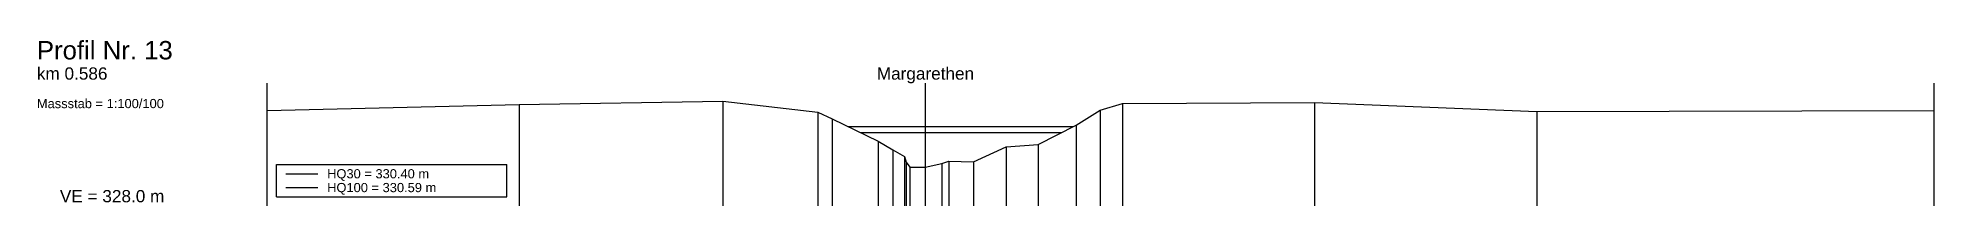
# Model space of a CAD drawing. Header units: millimetres. Extents: x -8 to 79, y -83 to 317.
# Drawn here: x -7.5 to 54.3, y 168 to 173.4 of the extents above; entities that cross this region are included whole.
import ezdxf
from ezdxf.enums import TextEntityAlignment as Align

# ---------------------------------------------------------------- set-up
doc = ezdxf.new("R2010")
doc.units = ezdxf.units.MM
doc.styles.get("Standard").update_dxf_attribs({"font": 'arial.ttf'})

msp = doc.modelspace()

# ---------------------------------------------------------------- texts
for s, height, p in [('Profil Nr. 13', 0.6, (-7.5, 172.6)), ('km 0.586', 0.4, (-7.5, 172)), ('Massstab = 1:100/100', 0.3, (-7.5, 171.1)), ('VE = 328.0 m', 0.4, (-6.75, 168))]:
    msp.add_text(s, height=height).set_placement(p, align=Align.BOTTOM_LEFT)
at = {"color": 1}
msp.add_text('Margarethen', height=0.4, dxfattribs=at).set_placement((21.427, 172), align=Align.BOTTOM_CENTER)
for s, p in [('HQ30 = 330.40 m', (1.95, 169.05)), ('HQ100 = 330.59 m', (1.95, 168.6))]:
    msp.add_text(s, height=0.3).set_placement(p, align=Align.MIDDLE_LEFT)

# ---------------------------------------------------------------- linework, layer by layer
at = {"layer": 'axis', "color": 1}
msp.add_line((21.427, 168), (21.427, 172), dxfattribs=at)
at = {"layer": 'frame'}
for p, q in [((0, 168), (0, 172)), ((54.262, 168), (54.262, 172)), ((0.3, 168.3), (0.3, 169.35)), ((0.3, 169.35), (7.8, 169.35)), ((7.8, 168.3), (7.8, 169.35)), ((0.3, 168.3), (7.8, 168.3))]:
    msp.add_line(p, q, dxfattribs=at)
at = {"layer": 'HQ100', "color": 3}
for p, q in [((18.908, 170.588), (26.248, 170.588)), ((0.6, 168.6), (1.65, 168.6))]:
    msp.add_line(p, q, dxfattribs=at)
at = {"layer": 'HQ30', "color": 2}
for p, q in [((19.3, 170.397), (25.869, 170.397)), ((0.6, 169.05), (1.65, 169.05))]:
    msp.add_line(p, q, dxfattribs=at)
at = {"layer": 'marker', "color": 253}
for p, q in [((8.206, 171.31), (8.206, 168)), ((14.828, 171.42), (14.828, 168)), ((17.919, 171.06), (17.919, 168)), ((27.112, 171.12), (27.112, 168)), ((27.842, 171.34), (27.842, 168)), ((34.094, 171.37), (34.094, 168)), ((41.326, 171.08), (41.326, 168)), ((18.389, 170.84), (18.389, 168)), ((26.332, 170.63), (26.332, 168)), ((19.89, 170.11), (19.89, 168)), ((20.37, 169.83), (20.37, 168)), ((24.051, 169.93), (24.051, 168)), ((25.101, 170.01), (25.101, 168)), ((20.75, 169.61), (20.75, 168)), ((20.8, 169.43), (20.8, 168)), ((20.92, 169.26), (20.92, 168)), ((21.42, 169.27), (21.42, 168)), ((21.961, 169.39), (21.961, 168)), ((22.191, 169.46), (22.191, 168)), ((22.991, 169.44), (22.991, 168))]:
    msp.add_line(p, q, dxfattribs=at)
at = {"layer": 'profile'}
msp.add_lwpolyline([(0, 171.11), (8.206, 171.31), (14.828, 171.42), (17.919, 171.06), (18.389, 170.84), (19.89, 170.11), (20.37, 169.83), (20.75, 169.61), (20.8, 169.43), (20.92, 169.26), (21.42, 169.27), (21.961, 169.39), (22.191, 169.46), (22.991, 169.44), (24.051, 169.93), (25.101, 170.01), (26.332, 170.63), (27.112, 171.12), (27.842, 171.34), (34.094, 171.37), (41.326, 171.08), (54.262, 171.11)], dxfattribs=at)

msp.set_redraw_order([(e.dxf.handle, doc.entitydb.next_handle()) for e in msp.query("TEXT MTEXT ATTDEF DIMENSION ARC_DIMENSION")])  # texts and dimensions are drawn at this point

doc.saveas('drawing.dxf')
